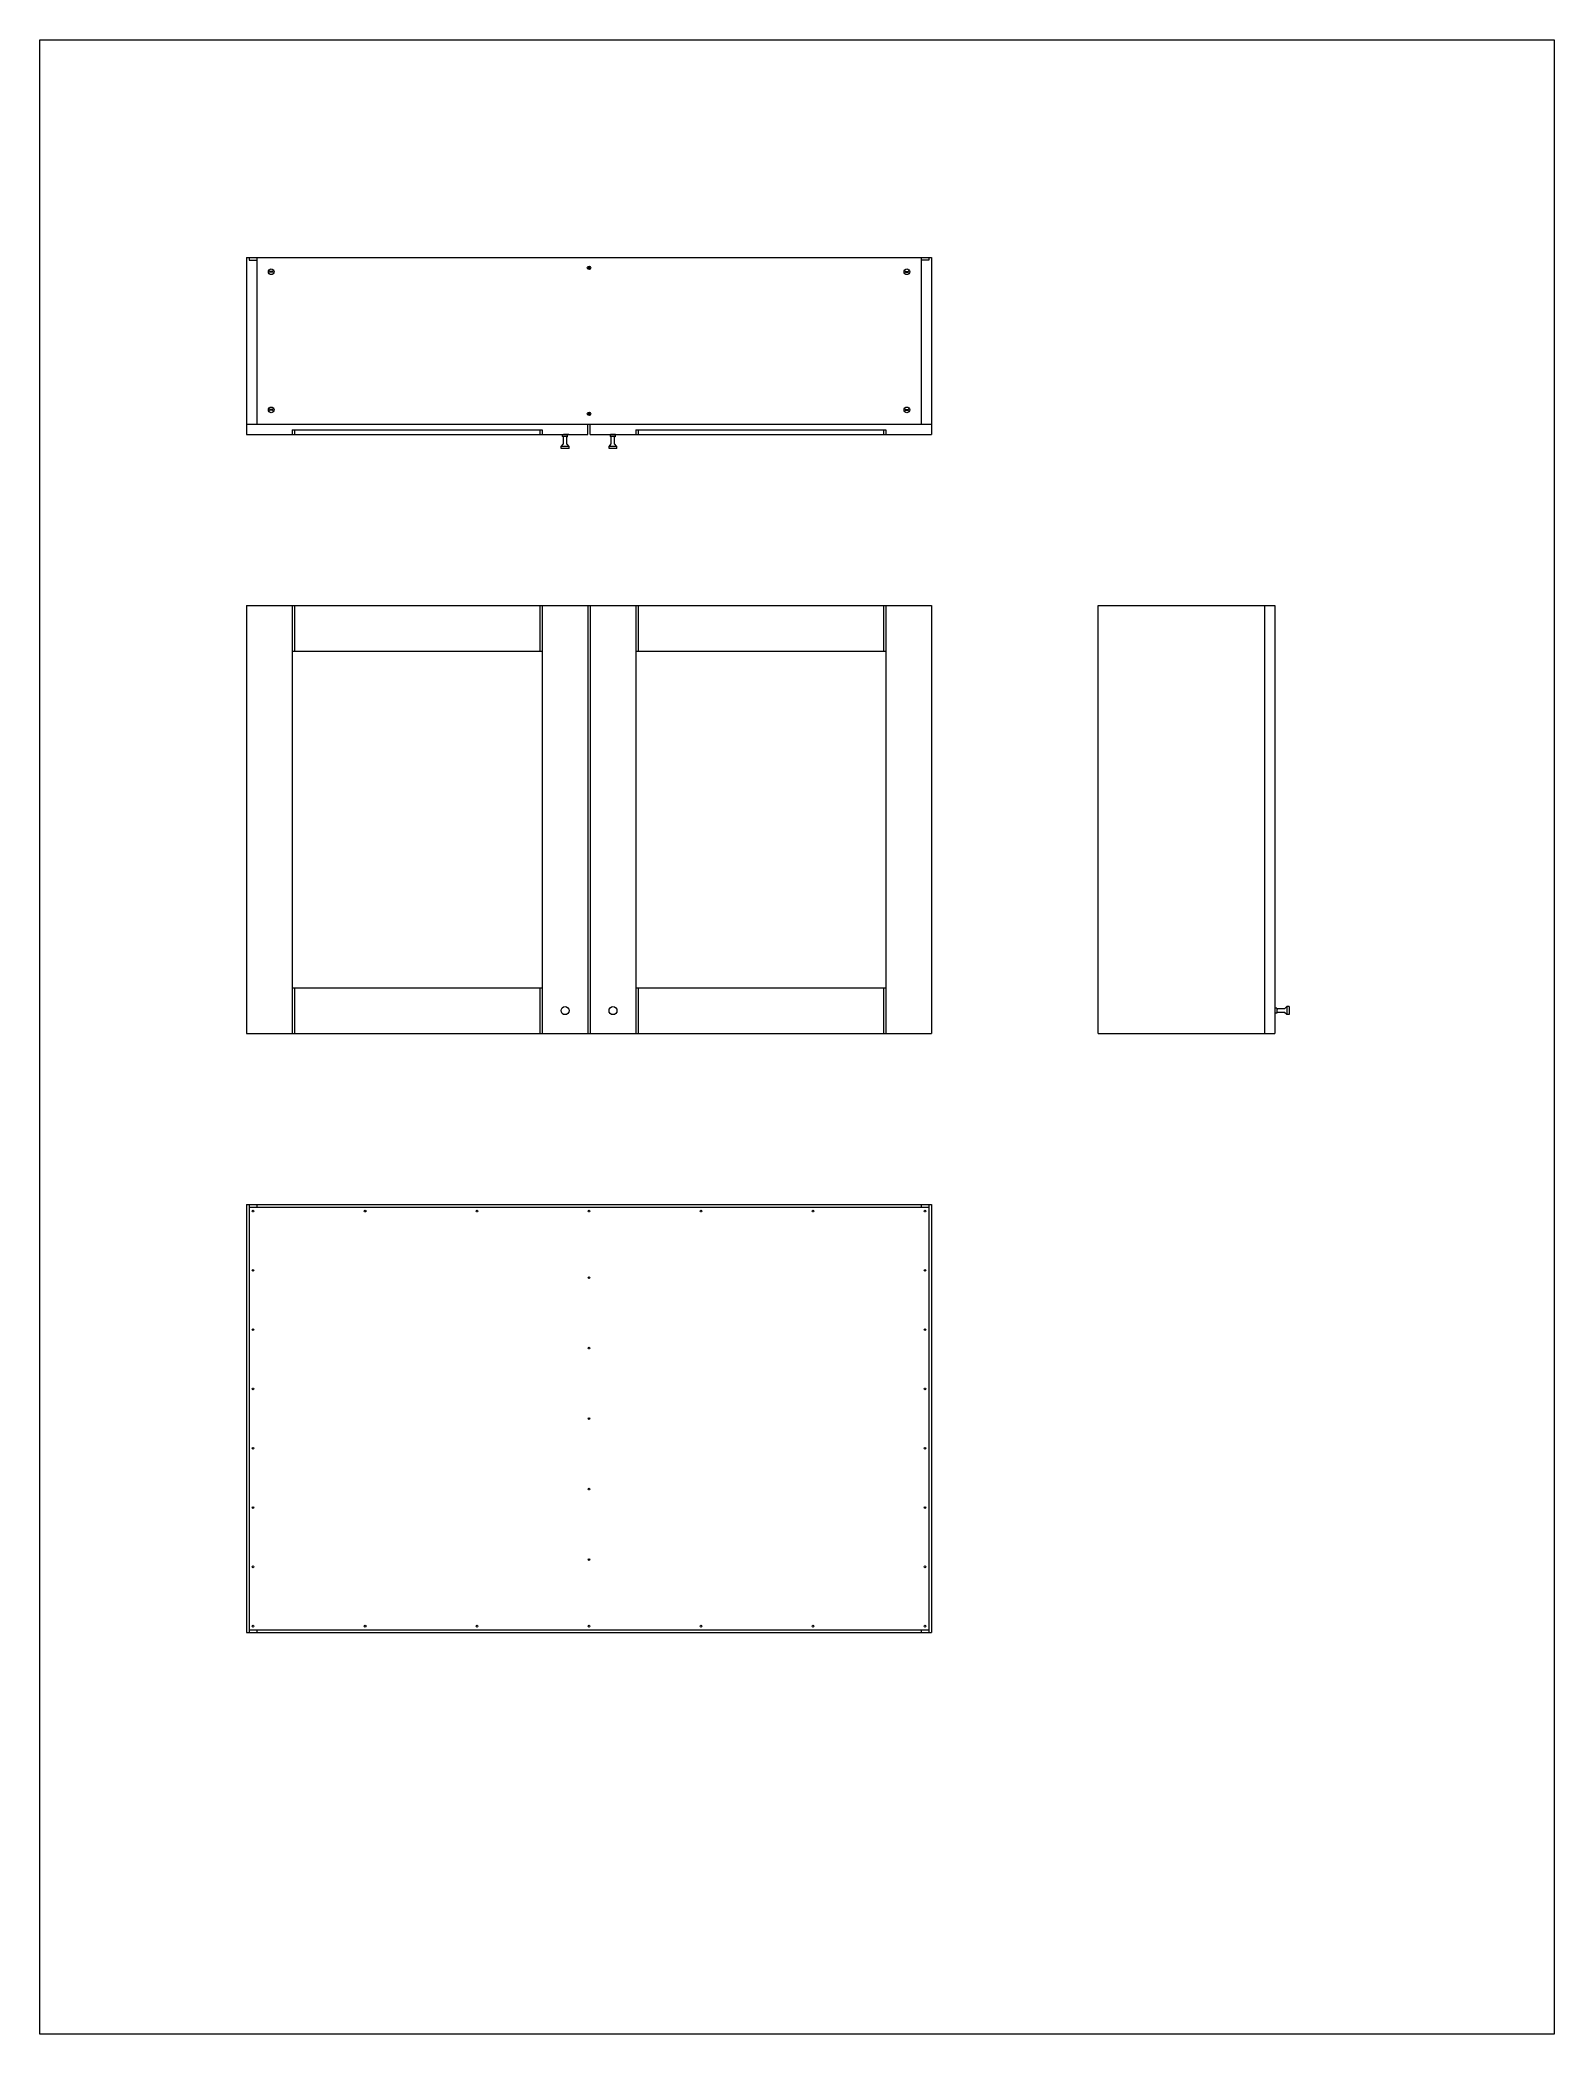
# Model space of a CAD drawing. Header units: centimetres. Extents: x -9.9 to 12.1, y -14.8 to 2.1.
# Drawn here: x -5.995 to -3.341, y -5.342 to -1.846 of the extents above; entities that cross this region are included whole.
import ezdxf

# ---------------------------------------------------------------- set-up
doc = ezdxf.new("R2010")
doc.units = ezdxf.units.CM
doc.header["$MEASUREMENT"] = 0
for name, color, linetype, lineweight in [('A-FURN_Num_Penna__251_Num_Penna__251_Num_Penna__2_Num_Penna__251_Num_Penna__251_Num_Penna__251_Num_Penna__251_Num_Penna__251_Num_Penna__251_Num_Penna__251_Num_Penna__251_Num_Penna__3_Num_Penna__3_Num_Penna__3_Num_Penna__3', 3, 'Continuous', 18), ('A-FURN_Num_Penna__252_Num_Penna__252_Num_Penna__3_Num_Penna__252_Num_Penna__252_Num_Penna__252_Num_Penna__252_Num_Penna__252_Num_Penna__252_Num_Penna__252_Num_Penna__252_Num_Penna__252_Num_Penna__3_Num_Penna__3_Num_Penna__3', 3, 'Continuous', 18), ('A-FURN_Num_Penna__252_Num_Penna__252_Num_Penna__3_Num_Penna__252_Num_Penna__252_Num_Penna__252_Num_Penna__252_Num_Penna__252_Num_Penna__252_Num_Penna__5_Num_Penna__5_Num_Penna__5_Num_Penna__5_Num_Penna__5_Num_Penna__5', 5, 'Continuous', 18), ('A-SECT-PATT_Num_Penna__5_Num_Penna__5_Num_Penna__5_Num_Penna__5_Num_Penna__5_Num_Penna__5_Num_Penna__5_Num_Penna__5_Num_Penna__5_Num_Penna__5_Num_Penna__5_Num_Penna__5_Num_Penna__5_Num_Penna__5', 5, 'Continuous', 18), ('A-SECT-PATT_Num_Penna__6_Num_Penna__6_Num_Penna__6_Num_Penna__6_Num_Penna__6_Num_Penna__6_Num_Penna__6_Num_Penna__6_Num_Penna__6_Num_Penna__6_Num_Penna__6_Num_Penna__6_Num_Penna__6_Num_Penna__6', 6, 'Continuous', 18), ('PDF10_Solid Fills_Num_Penna__5_Num_Penna__5_Num_Penna__5_Num_Penna__5_Num_Penna__5_Num_Penna__5_Num_Penna__5_Num_Penna__5', 5, 'Continuous', 18), ('PDF16_Geometry_Num_Penna__5_Num_Penna__5_Num_Penna__5_Num_Penna__5_Num_Penna__5_Num_Penna__5_Num_Penna__5_Num_Penna__3_Num_Penna__3_Num_Penna__3_Num_Penna__3_Num_Penna__3_Num_Penna__3_Num_Penna__3', 3, 'Continuous', 18), ('PDF16_Geometry_Num_Penna__5_Num_Penna__5_Num_Penna__5_Num_Penna__5_Num_Penna__5_Num_Penna__5_Num_Penna__5_Num_Penna__5_Num_Penna__5_Num_Penna__5_Num_Penna__5_Num_Penna__5_Num_Penna__5_Num_Penna__5', 5, 'Continuous', 18), ('PDF16_Geometry_Num_Penna__6_Num_Penna__6_Num_Penna__3_Num_Penna__3_Num_Penna__3_Num_Penna__3_Num_Penna__3_Num_Penna__3_Num_Penna__3_Num_Penna__3_Num_Penna__3_Num_Penna__3_Num_Penna__3_Num_Penna__3', 3, 'Continuous', 18), ('PDF16_Geometry_Num_Penna__6_Num_Penna__6_Num_Penna__6_Num_Penna__3_Num_Penna__3_Num_Penna__3_Num_Penna__3_Num_Penna__3_Num_Penna__3_Num_Penna__3_Num_Penna__3_Num_Penna__3_Num_Penna__3_Num_Penna__3', 3, 'Continuous', 18), ('PDF16_Geometry_Num_Penna__6_Num_Penna__6_Num_Penna__6_Num_Penna__6_Num_Penna__6_Num_Penna__6_Num_Penna__6_Num_Penna__6_Num_Penna__6_Num_Penna__6_Num_Penna__6_Num_Penna__6_Num_Penna__6_Num_Penna__6', 6, 'Continuous', 18), ('PDF17_Geometry_Num_Penna__1_Num_Penna__255_Num_Penna__255_Num_Penna__255_Num_Penna__255_Num_Penna__255_Num_Penna__255_Num_Penna__255', 255, 'Continuous', 18), ('PDF_Geometry_Num_Penna__7_Num_Penna__7_Num_Penna__3_Num_Penna__6_Num_Penna__6_Num_Penna__6_Num_Penna__6_Num_Penna__6_Num_Penna__6_Num_Penna__6_Num_Penna__6_Num_Penna__6_Num_Penna__6_Num_Penna__6', 6, 'Continuous', 18)]:
    doc.layers.add(name, color=color, linetype=linetype, lineweight=lineweight)

msp = doc.modelspace()

# ---------------------------------------------------------------- hatches: boundary and pattern name
at = {"layer": 'PDF17_Geometry_Num_Penna__1_Num_Penna__255_Num_Penna__255_Num_Penna__255_Num_Penna__255_Num_Penna__255_Num_Penna__255_Num_Penna__255', "linetype": 'Continuous', "lineweight": 18}
for points in [[(-3.6385, -3.6567, 0.006677), (-3.6383, -3.6566)], [(-3.6367, -3.643, 0.006744), (-3.6365, -3.6429)], [(-3.6367, -3.6461, 0.006744), (-3.6365, -3.6459)], [(-3.6361, -3.6699, 0.006666), (-3.6359, -3.6697)], [(-3.6359, -3.6697, 0.035982), (-3.6358, -3.6697)], [(-3.6261, -3.6567, 0.006666), (-3.6259, -3.6565)], [(-3.6243, -3.6431, 0.006677), (-3.624, -3.6429)]]:
    msp.add_hatch(color=255, dxfattribs=at).paths.add_polyline_path(points)

# ---------------------------------------------------------------- linework, layer by layer
at = {"layer": 'A-FURN_Num_Penna__251_Num_Penna__251_Num_Penna__2_Num_Penna__251_Num_Penna__251_Num_Penna__251_Num_Penna__251_Num_Penna__251_Num_Penna__251_Num_Penna__251_Num_Penna__251_Num_Penna__3_Num_Penna__3_Num_Penna__3_Num_Penna__3', "color": 3, "linetype": 'Continuous', "lineweight": 18}
for p, q in [((-5.5527, -2.5378), (-5.5487, -2.5378)), ((-5.1187, -2.5378), (-5.1147, -2.5378)), ((-4.9507, -2.5378), (-4.9467, -2.5378)), ((-4.5167, -2.5378), (-4.5127, -2.5378))]:
    msp.add_line(p, q, dxfattribs=at)
at = {"layer": 'A-FURN_Num_Penna__252_Num_Penna__252_Num_Penna__3_Num_Penna__252_Num_Penna__252_Num_Penna__252_Num_Penna__252_Num_Penna__252_Num_Penna__252_Num_Penna__252_Num_Penna__252_Num_Penna__252_Num_Penna__3_Num_Penna__3_Num_Penna__3', "color": 3, "linetype": 'Continuous', "lineweight": 18}
for p, q in [((-5.9951, -1.8463), (-3.3414, -1.8463)), ((-5.9951, -5.3416), (-5.9951, -1.8463)), ((-3.3414, -1.8463), (-3.3414, -5.3416)), ((-3.3414, -5.3416), (-5.9951, -5.3416))]:
    msp.add_line(p, q, dxfattribs=at)
at = {"layer": 'A-FURN_Num_Penna__252_Num_Penna__252_Num_Penna__3_Num_Penna__252_Num_Penna__252_Num_Penna__252_Num_Penna__252_Num_Penna__252_Num_Penna__252_Num_Penna__5_Num_Penna__5_Num_Penna__5_Num_Penna__5_Num_Penna__5_Num_Penna__5', "color": 5, "linetype": 'Continuous', "lineweight": 18}
for centre in [(-5.6215, -3.8991), (-5.4252, -3.8991), (-5.229, -3.8991), (-5.0327, -3.8991), (-4.8365, -3.8991), (-4.6402, -3.8991), (-4.444, -3.8991), (-5.6215, -4.003), (-5.0327, -4.0158), (-4.444, -4.003), (-5.6215, -4.1069), (-4.444, -4.1069), (-5.0327, -4.1393), (-5.6215, -4.2108), (-4.444, -4.2108), (-5.0327, -4.2628), (-5.6215, -4.3148), (-4.444, -4.3148), (-5.0327, -4.3863), (-5.6215, -4.4187), (-4.444, -4.4187), (-5.0327, -4.5098), (-5.6215, -4.5226), (-4.444, -4.5226), (-5.6215, -4.6266), (-5.4252, -4.6266), (-5.229, -4.6266), (-5.0327, -4.6266), (-4.8365, -4.6266), (-4.6402, -4.6266), (-4.444, -4.6266)]:
    msp.add_circle(centre, 0.0015, dxfattribs=at)
at = {"layer": 'A-SECT-PATT_Num_Penna__5_Num_Penna__5_Num_Penna__5_Num_Penna__5_Num_Penna__5_Num_Penna__5_Num_Penna__5_Num_Penna__5_Num_Penna__5_Num_Penna__5_Num_Penna__5_Num_Penna__5_Num_Penna__5_Num_Penna__5', "color": 5, "linetype": 'Continuous', "lineweight": 18}
for centre in [(-5.0747, -3.5478), (-4.9907, -3.5478)]:
    msp.add_circle(centre, 0.007, dxfattribs=at)
at = {"layer": 'A-SECT-PATT_Num_Penna__6_Num_Penna__6_Num_Penna__6_Num_Penna__6_Num_Penna__6_Num_Penna__6_Num_Penna__6_Num_Penna__6_Num_Penna__6_Num_Penna__6_Num_Penna__6_Num_Penna__6_Num_Penna__6_Num_Penna__6', "color": 6, "linetype": 'Continuous', "lineweight": 18}
for p, q in [((-5.5527, -2.5298), (-5.5527, -2.5378)), ((-5.5487, -2.5298), (-5.5487, -2.5378)), ((-5.1187, -2.5298), (-5.1187, -2.5378)), ((-5.1147, -2.5298), (-5.1147, -2.5378)), ((-4.9507, -2.5298), (-4.9507, -2.5378)), ((-4.9467, -2.5298), (-4.9467, -2.5378)), ((-4.5167, -2.5298), (-4.5167, -2.5378)), ((-4.5127, -2.5298), (-4.5127, -2.5378)), ((-5.5527, -2.8378), (-5.5527, -3.5878)), ((-5.5487, -2.8378), (-5.5487, -2.9178)), ((-5.1187, -2.8378), (-5.1187, -2.9178)), ((-5.1147, -2.8378), (-5.1147, -3.5878)), ((-5.0347, -2.8378), (-5.0347, -3.5878)), ((-5.0308, -2.8378), (-5.0308, -3.5878)), ((-4.9507, -2.8378), (-4.9507, -3.5878)), ((-4.9467, -2.8378), (-4.9467, -2.9178)), ((-4.5167, -2.8378), (-4.5167, -2.9178)), ((-4.5127, -2.8378), (-4.5127, -3.5878)), ((-5.5527, -2.9178), (-5.1147, -2.9178)), ((-4.9507, -2.9178), (-4.5127, -2.9178)), ((-5.5527, -3.5078), (-5.1147, -3.5078)), ((-5.5487, -3.5078), (-5.5487, -3.5878)), ((-5.1187, -3.5078), (-5.1187, -3.5878)), ((-4.9507, -3.5078), (-4.5127, -3.5078)), ((-4.9467, -3.5078), (-4.9467, -3.5878)), ((-4.5167, -3.5078), (-4.5167, -3.5878))]:
    msp.add_line(p, q, dxfattribs=at)
at = {"layer": 'PDF10_Solid Fills_Num_Penna__5_Num_Penna__5_Num_Penna__5_Num_Penna__5_Num_Penna__5_Num_Penna__5_Num_Penna__5_Num_Penna__5', "color": 5, "linetype": 'Continuous', "lineweight": 18}
for p, q in [((-5.5872, -2.2523), (-5.5923, -2.2523)), ((-5.5872, -2.2533), (-5.5923, -2.2533)), ((-5.034, -2.2458), (-5.0333, -2.2448)), ((-5.034, -2.2458), (-5.0333, -2.2468)), ((-5.0333, -2.2448), (-5.0322, -2.2448)), ((-5.0333, -2.2468), (-5.0322, -2.2468)), ((-5.0315, -2.2458), (-5.0322, -2.2448)), ((-5.0315, -2.2458), (-5.0322, -2.2468)), ((-4.4783, -2.2523), (-4.4732, -2.2523)), ((-4.4783, -2.2533), (-4.4732, -2.2533)), ((-5.5872, -2.4943), (-5.5923, -2.4943)), ((-5.5872, -2.4953), (-5.5923, -2.4953)), ((-5.034, -2.5018), (-5.0333, -2.5008)), ((-5.034, -2.5018), (-5.0333, -2.5028)), ((-5.0333, -2.5008), (-5.0322, -2.5008)), ((-5.0333, -2.5028), (-5.0322, -2.5028)), ((-5.0315, -2.5018), (-5.0322, -2.5008)), ((-5.0315, -2.5018), (-5.0322, -2.5028)), ((-4.4783, -2.4943), (-4.4732, -2.4943)), ((-4.4783, -2.4953), (-4.4732, -2.4953))]:
    msp.add_line(p, q, dxfattribs=at)
for centre, radius in [((-5.5897, -2.2528), 0.005), ((-5.0327, -2.2458), 0.003), ((-4.4757, -2.2528), 0.005), ((-5.5897, -2.4948), 0.005), ((-5.0327, -2.5018), 0.003), ((-4.4757, -2.4948), 0.005)]:
    msp.add_circle(centre, radius, dxfattribs=at)
for centre, start, end in [((-5.5923, -2.2528), 90, 270), ((-5.5872, -2.2528), 270, 90), ((-4.4783, -2.2528), 90, 270), ((-4.4732, -2.2528), 270, 90), ((-5.5923, -2.4948), 90, 270), ((-5.5872, -2.4948), 270, 90), ((-4.4783, -2.4948), 90, 270), ((-4.4732, -2.4948), 270, 90)]:
    msp.add_arc(centre, 0.0005, start, end, dxfattribs=at)
at = {"layer": 'PDF16_Geometry_Num_Penna__5_Num_Penna__5_Num_Penna__5_Num_Penna__5_Num_Penna__5_Num_Penna__5_Num_Penna__5_Num_Penna__3_Num_Penna__3_Num_Penna__3_Num_Penna__3_Num_Penna__3_Num_Penna__3_Num_Penna__3', "color": 3, "linetype": 'Continuous', "lineweight": 18}
for p, q in [((-5.0347, -2.8378), (-5.0308, -2.8378)), ((-5.0347, -3.5878), (-5.0308, -3.5878))]:
    msp.add_line(p, q, dxfattribs=at)
at = {"layer": 'PDF16_Geometry_Num_Penna__5_Num_Penna__5_Num_Penna__5_Num_Penna__5_Num_Penna__5_Num_Penna__5_Num_Penna__5_Num_Penna__5_Num_Penna__5_Num_Penna__5_Num_Penna__5_Num_Penna__5_Num_Penna__5_Num_Penna__5', "color": 5, "linetype": 'Continuous', "lineweight": 18}
for p, q in [((-5.0792, -2.5415), (-5.0792, -2.5378)), ((-5.0703, -2.5415), (-5.0792, -2.5415)), ((-5.0777, -2.5545), (-5.0777, -2.5429)), ((-5.0683, -2.5378), (-5.0772, -2.5378)), ((-5.0718, -2.5545), (-5.0718, -2.5429)), ((-5.0703, -2.5415), (-5.0703, -2.5378)), ((-4.9863, -2.5378), (-4.9952, -2.5378)), ((-4.9952, -2.5415), (-4.9952, -2.5378)), ((-4.9863, -2.5415), (-4.9952, -2.5415)), ((-4.9937, -2.5545), (-4.9937, -2.5429)), ((-4.9878, -2.5545), (-4.9878, -2.5429)), ((-4.9863, -2.5415), (-4.9863, -2.5378)), ((-5.0817, -2.5589), (-5.0777, -2.5545)), ((-5.0677, -2.5589), (-5.0817, -2.5589)), ((-5.0817, -2.5628), (-5.0817, -2.5589)), ((-5.0677, -2.5628), (-5.0817, -2.5628)), ((-5.0677, -2.5589), (-5.0718, -2.5545)), ((-5.0677, -2.5628), (-5.0677, -2.5589)), ((-4.9977, -2.5589), (-4.9937, -2.5545)), ((-4.9837, -2.5589), (-4.9977, -2.5589)), ((-4.9977, -2.5628), (-4.9977, -2.5589)), ((-4.9837, -2.5628), (-4.9977, -2.5628)), ((-4.9837, -2.5589), (-4.9878, -2.5545)), ((-4.9837, -2.5628), (-4.9837, -2.5589)), ((-3.8271, -3.5433), (-3.8307, -3.5433)), ((-3.8307, -3.5433), (-3.8307, -3.5523)), ((-3.8271, -3.5523), (-3.8307, -3.5523)), ((-3.8271, -3.5433), (-3.8271, -3.5523)), ((-3.814, -3.5448), (-3.8256, -3.5448)), ((-3.814, -3.5508), (-3.8256, -3.5508)), ((-3.8096, -3.5408), (-3.814, -3.5448)), ((-3.8096, -3.5548), (-3.814, -3.5508)), ((-3.8057, -3.5408), (-3.8096, -3.5408)), ((-3.8096, -3.5408), (-3.8096, -3.5548)), ((-3.8057, -3.5548), (-3.8096, -3.5548)), ((-3.8057, -3.5408), (-3.8057, -3.5548))]:
    msp.add_line(p, q, dxfattribs=at)
for centre, start, end in [((-5.0792, -2.5429), 0, 90), ((-5.0703, -2.5429), 90, 180), ((-4.9952, -2.5429), 0, 90), ((-4.9863, -2.5429), 90, 180), ((-3.8256, -3.5433), 180, 270), ((-3.8256, -3.5523), 90, 180)]:
    msp.add_arc(centre, 0.00148, start, end, dxfattribs=at)
at = {"layer": 'PDF16_Geometry_Num_Penna__6_Num_Penna__6_Num_Penna__3_Num_Penna__3_Num_Penna__3_Num_Penna__3_Num_Penna__3_Num_Penna__3_Num_Penna__3_Num_Penna__3_Num_Penna__3_Num_Penna__3_Num_Penna__3_Num_Penna__3', "color": 3, "linetype": 'Continuous', "lineweight": 18}
for p, q in [((-5.6282, -2.2278), (-5.6147, -2.2278)), ((-4.4507, -2.2278), (-4.4372, -2.2278))]:
    msp.add_line(p, q, dxfattribs=at)
at = {"layer": 'PDF16_Geometry_Num_Penna__6_Num_Penna__6_Num_Penna__6_Num_Penna__3_Num_Penna__3_Num_Penna__3_Num_Penna__3_Num_Penna__3_Num_Penna__3_Num_Penna__3_Num_Penna__3_Num_Penna__3_Num_Penna__3_Num_Penna__3', "color": 3, "linetype": 'Continuous', "lineweight": 18}
for p, q in [((-5.6282, -3.8878), (-5.6147, -3.8878)), ((-4.4507, -3.8878), (-4.4372, -3.8878)), ((-5.6282, -4.6378), (-5.6147, -4.6378)), ((-4.4507, -4.6378), (-4.4372, -4.6378))]:
    msp.add_line(p, q, dxfattribs=at)
at = {"layer": 'PDF16_Geometry_Num_Penna__6_Num_Penna__6_Num_Penna__6_Num_Penna__6_Num_Penna__6_Num_Penna__6_Num_Penna__6_Num_Penna__6_Num_Penna__6_Num_Penna__6_Num_Penna__6_Num_Penna__6_Num_Penna__6_Num_Penna__6', "color": 6, "linetype": 'Continuous', "lineweight": 18}
for p, q in [((-5.6327, -2.2278), (-5.6282, -2.2278)), ((-5.6327, -2.2278), (-5.6327, -2.5378)), ((-5.6282, -2.2278), (-5.6282, -2.2323)), ((-5.6282, -2.2323), (-5.6147, -2.2323)), ((-5.6147, -2.2278), (-5.6147, -2.5198)), ((-5.6147, -2.2278), (-4.4507, -2.2278)), ((-4.4507, -2.2278), (-4.4507, -2.5198)), ((-4.4372, -2.2323), (-4.4507, -2.2323)), ((-4.4372, -2.2278), (-4.4372, -2.2323)), ((-4.4372, -2.2278), (-4.4327, -2.2278)), ((-4.4327, -2.2278), (-4.4327, -2.5378)), ((-5.6327, -2.5198), (-4.4327, -2.5198)), ((-5.6327, -2.5378), (-5.5527, -2.5378)), ((-5.5527, -2.5298), (-5.1147, -2.5298)), ((-5.5487, -2.5378), (-5.1187, -2.5378)), ((-5.1147, -2.5378), (-5.0347, -2.5378)), ((-5.0347, -2.5378), (-5.0347, -2.5198)), ((-5.0307, -2.5378), (-5.0307, -2.5198)), ((-5.0307, -2.5378), (-4.9507, -2.5378)), ((-4.9507, -2.5298), (-4.5127, -2.5298)), ((-4.9467, -2.5378), (-4.5167, -2.5378)), ((-4.5127, -2.5378), (-4.4327, -2.5378)), ((-5.6327, -2.8378), (-5.0347, -2.8378)), ((-5.6327, -2.8378), (-5.6327, -3.5878)), ((-5.0308, -2.8378), (-4.4327, -2.8378)), ((-4.4327, -2.8378), (-4.4327, -3.5878)), ((-4.1407, -3.5878), (-4.1407, -2.8378)), ((-4.1407, -2.8378), (-3.8307, -2.8378)), ((-3.8487, -2.8378), (-3.8487, -3.5878)), ((-3.8307, -2.8378), (-3.8307, -3.5878)), ((-5.6327, -3.5878), (-5.0347, -3.5878)), ((-5.0308, -3.5878), (-4.4327, -3.5878)), ((-4.1407, -3.5878), (-3.8307, -3.5878)), ((-5.6327, -3.8878), (-5.6327, -4.6378)), ((-5.6327, -3.8878), (-5.6282, -3.8878)), ((-5.6282, -3.8878), (-5.6282, -4.6378)), ((-5.6282, -3.8923), (-5.6147, -3.8923)), ((-5.6147, -3.8878), (-4.4507, -3.8878)), ((-5.6147, -3.8923), (-4.4507, -3.8923)), ((-4.4507, -3.8923), (-4.4372, -3.8923)), ((-4.4372, -3.8878), (-4.4372, -4.6378)), ((-4.4372, -3.8878), (-4.4327, -3.8878)), ((-4.4327, -3.8878), (-4.4327, -4.6378)), ((-5.6327, -4.6378), (-5.6282, -4.6378)), ((-5.6282, -4.6333), (-5.6147, -4.6333)), ((-5.6147, -4.6333), (-5.6147, -4.6378)), ((-5.6147, -4.6333), (-4.4507, -4.6333)), ((-5.6147, -4.6378), (-4.4507, -4.6378)), ((-4.4507, -4.6333), (-4.4372, -4.6333)), ((-4.4507, -4.6333), (-4.4507, -4.6378)), ((-4.4372, -4.6378), (-4.4327, -4.6378))]:
    msp.add_line(p, q, dxfattribs=at)
at = {"layer": 'PDF_Geometry_Num_Penna__7_Num_Penna__7_Num_Penna__3_Num_Penna__6_Num_Penna__6_Num_Penna__6_Num_Penna__6_Num_Penna__6_Num_Penna__6_Num_Penna__6_Num_Penna__6_Num_Penna__6_Num_Penna__6_Num_Penna__6', "color": 6, "linetype": 'Continuous', "lineweight": 18}
for p, q in [((-5.6147, -3.8878), (-5.6147, -3.8923)), ((-4.4507, -3.8878), (-4.4507, -3.8923))]:
    msp.add_line(p, q, dxfattribs=at)

doc.saveas('drawing.dxf')
